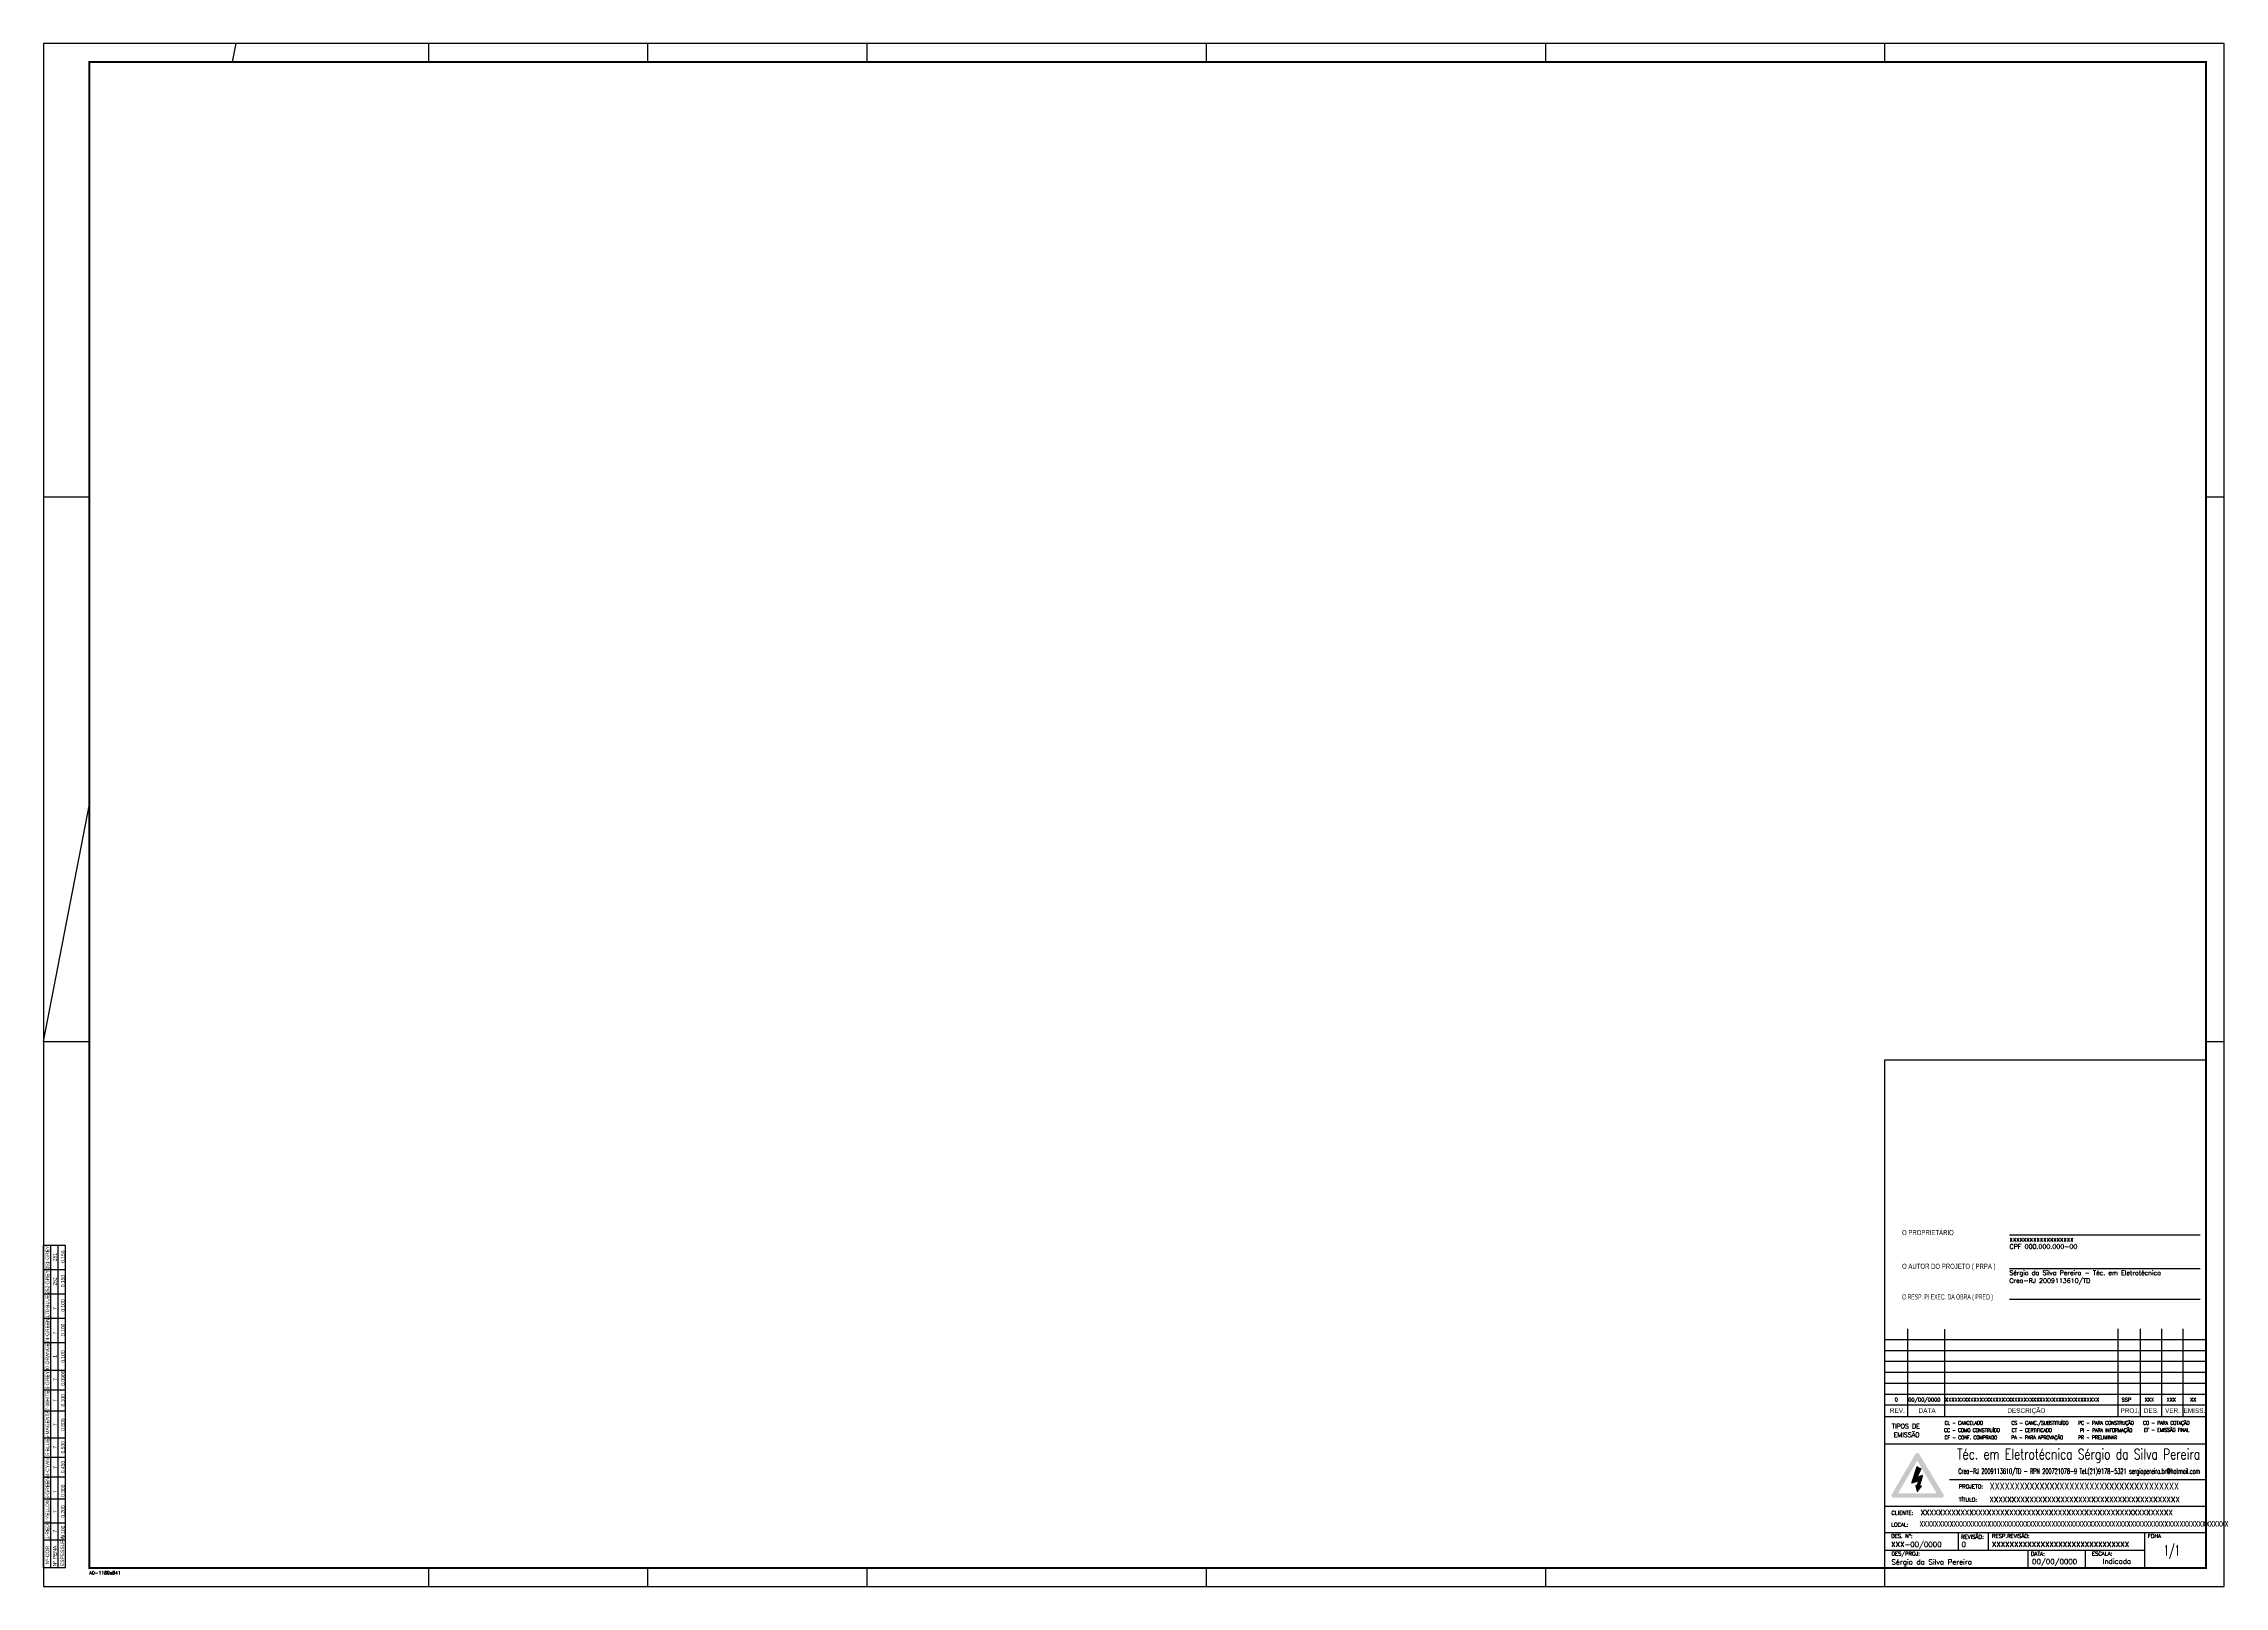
# Paper-space layout 'Folhas ABNT' of a CAD drawing. Header units: millimetres. Extents: x -50 to 3498, y 20 to 861.
# Drawn here: x -50 to 1139, y 20 to 861 of the extents above; entities that cross this region are included whole.
import ezdxf
from ezdxf.enums import TextEntityAlignment as Align

# ---------------------------------------------------------------- set-up
doc = ezdxf.new("R2010")
doc.units = ezdxf.units.MM
for name, color, linetype in [('ARQ-FOLHA', 7, 'Continuous'), ('ARQ-LINHA-01', 1, 'Continuous'), ('ARQ-LINHA-03', 3, 'Continuous'), ('ARQ-LINHA-05', 5, 'Continuous'), ('ARQ-TEXTO2', 2, 'Continuous'), ('ARQ-TEXTO3', 3, 'Continuous'), ('ARQ-TEXTO4', 4, 'Continuous'), ('Indice_Furo', 7, 'Continuous'), ('PADRÃO', 1, 'Continuous')]:
    doc.layers.add(name, color=color, linetype=linetype)
doc.layers.add('PEN01', color=1, linetype='Continuous', lineweight=30)
doc.styles.add('arial', font='arial.ttf')
doc.styles.add('ROMANS', font='romans.shx')

psp = doc.layouts.new('Folhas ABNT')

# ---------------------------------------------------------------- hatches: boundary and pattern name
at = {"layer": 'Indice_Furo'}
h = psp.add_hatch(color=256, dxfattribs=at)
h.paths.add_polyline_path([(958.9, 68.3, -0.57889), (957.9, 70.1), (970.8, 92.2, -0.570726), (972.8, 92.2), (986.1, 70.1, -0.582466), (985, 68.3)])
h.paths.add_polyline_path([(971.9, 88.3), (982.2, 71, -0.582466), (982.1, 70.7), (961.7, 70.7, -0.57889), (961.5, 71), (971.6, 88.3, -0.570726)], flags=16)
h.paths.add_polyline_path([(973.8, 83.9), (971.7, 79.5, 0.704624), (972, 79.3, -0.000561), (972, 79.3), (974.4, 80.4, -0.641226), (974.6, 80.2), (973.1, 74.7, 0.563291), (973.3, 74.5, 0.002922), (973.3, 74.5), (973.8, 74.6, -0.718558), (974, 74.4), (972, 72, -0.600946), (971.7, 72.1), (971, 74.9, -0.717189), (971.2, 75.1), (971.5, 74.8, 0.536241), (971.8, 74.9, -0.003757), (971.8, 74.9), (972.4, 77.4, 0.611133), (972.2, 77.6), (969, 76.4, -0.633949), (968.8, 76.6), (971.6, 85, -0.55899), (971.9, 85), (972.8, 84.2, 0.201114), (972.9, 84.1, -0.201114), (972.8, 84.2), (971.9, 85, 0.559507), (971.6, 85, -0.000394), (971.6, 85), (968.8, 76.6, 0.639938), (969, 76.4, -0.00426), (969, 76.4), (972.2, 77.6, -0.611133), (972.4, 77.4), (971.8, 74.9, -0.531414), (971.5, 74.8), (971.2, 75.1, 0.716672), (971, 74.9, 0.000331), (971, 74.9, 0.00001), (971, 74.9), (971.7, 72.1, 0.600946), (972, 72), (974, 74.4, 0.721448), (973.8, 74.6, -0.001903), (973.8, 74.6), (973.3, 74.5, -0.567147), (973.1, 74.7), (974.6, 80.2, 0.621728), (974.4, 80.4, 0.013941), (974.4, 80.4), (972, 79.3, -0.703785), (971.7, 79.5), (973.8, 83.9, 0.551762), (973.7, 84.1, -0.551762)], flags=0)
psp.add_hatch(color=256, dxfattribs=at).paths.add_polyline_path([(974.6, 80.2, 0.641226), (974.4, 80.4), (972, 79.3, -0.703785), (971.7, 79.5), (973.8, 83.9, 0.551762), (973.7, 84.1), (972.8, 84.1), (971.9, 85, 0.55899), (971.6, 85), (968.8, 76.6, 0.633949), (969, 76.4), (972.2, 77.6, -0.611133), (972.4, 77.4), (971.8, 74.9, -0.531414), (971.5, 74.8), (971.2, 75.1, 0.717189), (971, 74.9), (971.7, 72.1, 0.600946), (972, 72), (974, 74.4, 0.718558), (973.8, 74.6), (973.3, 74.5, -0.567147), (973.1, 74.7)])

# ---------------------------------------------------------------- linework, layer by layer
at = {"layer": 'ARQ-FOLHA', "color": 6}
for p, q in [((954.2, 30), (954.2, 307)), ((954.2, 307), (1129.2, 307))]:
    psp.add_line(p, q, dxfattribs=at)
at = {"layer": 'ARQ-FOLHA', "color": 6, "const_width": 1}
psp.add_lwpolyline([(1129.2, 851), (-24.8, 851), (-24.8, 30), (1129.2, 30), (1129.2, 851)], dxfattribs=at)
at = {"layer": 'ARQ-LINHA-01'}
for p, q in [((1139.2, 861), (-49.8, 861)), ((-49.8, 861), (-49.8, 20)), ((53.3, 851), (55.2, 861)), ((160.2, 851), (160.2, 861)), ((279.7, 851), (279.7, 861)), ((399.2, 851), (399.2, 861)), ((584.2, 851), (584.2, 861)), ((769.2, 851), (769.2, 861)), ((954.2, 851), (954.2, 861)), ((1139.2, 20), (1139.2, 861)), ((-49.8, 614), (-24.8, 614)), ((1129.2, 614), (1139.2, 614)), ((-49.8, 317), (-24.8, 446.5)), ((-49.8, 317), (-24.8, 317)), ((1129.2, 317), (1139.2, 317)), ((954.2, 154.5), (1129.2, 154.5)), ((954.2, 148.6), (1129.2, 148.6)), ((954.2, 142.7), (1129.2, 142.7)), ((954.2, 136.7), (1129.2, 136.7)), ((954.2, 130.8), (1129.2, 130.8)), ((954.2, 124.8), (1129.2, 124.8)), ((989.3, 78.2), (1129.2, 78.2)), ((160.2, 20), (160.2, 30)), ((279.7, 20), (279.7, 30)), ((399.2, 20), (399.2, 30)), ((584.2, 20), (584.2, 30)), ((769.2, 20), (769.2, 30)), ((954.2, 20), (954.2, 30))]:
    psp.add_line(p, q, dxfattribs=at)
psp.add_lwpolyline([(-49.8, 20), (1139.2, 20)], dxfattribs=at)
at = {"layer": 'ARQ-LINHA-03'}
for p, q in [((966.5, 160.4), (966.5, 112.8)), ((986.6, 160.3), (986.6, 112.7)), ((1081.2, 160.4), (1081.2, 112.8)), ((1093.4, 160.4), (1093.4, 112.8)), ((1105, 160.4), (1105, 112.8)), ((1116.6, 160.4), (1116.6, 112.8)), ((954.2, 118.9), (1129.2, 118.9)), ((954.2, 112.7), (1129.2, 112.7)), ((954.2, 49.3), (1129.2, 49.3)), ((994.3, 39.7), (994.3, 49.3)), ((1010.7, 39.7), (1010.7, 49.3)), ((1095.9, 30), (1095.9, 49.3)), ((954.2, 39.7), (1095.9, 39.7)), ((1032.2, 30), (1032.2, 39.7)), ((1063.6, 30), (1063.6, 39.7))]:
    psp.add_line(p, q, dxfattribs=at)
at = {"layer": 'ARQ-LINHA-05'}
for p, q in [((1129.2, 97.5), (954.2, 97.5)), ((954.2, 63.8), (1129.2, 63.8))]:
    psp.add_line(p, q, dxfattribs=at)
at = {"layer": 'Indice_Furo'}
for p, q in [((971.6, 85), (968.8, 76.6)), ((971.7, 79.5), (973.8, 83.9)), ((972.8, 84.2), (971.9, 85)), ((973.7, 84.1), (972.9, 84.1)), ((969, 76.4), (972.2, 77.6)), ((971, 74.9), (971.7, 72.1)), ((971.5, 74.8), (971.2, 75.1)), ((972.4, 77.4), (971.8, 74.9)), ((974.4, 80.4), (972, 79.3)), ((972, 72), (974, 74.4)), ((973.1, 74.7), (974.6, 80.2)), ((973.8, 74.6), (973.3, 74.5))]:
    psp.add_line(p, q, dxfattribs=at)
for centre, start, end in [((971.8, 84.9), 44.515, 161.3341), ((972.9, 84.3), 224.515, 270), ((973.7, 83.9), 334.4471, 90), ((969, 76.5), 161.3341, 290.8246), ((971.1, 74.9), 53.1556, 195.7462), ((971.6, 75), 233.1556, 345.1027), ((971.9, 79.4), 154.4471, 294.9962), ((971.9, 72.1), 195.7462, 319.7607), ((972.3, 77.4), 345.1027, 110.8246), ((973.2, 74.7), 164.32, 282.5584), ((973.9, 74.5), 319.7607, 102.5584), ((974.5, 80.3), 344.32, 114.9962)]:
    psp.add_arc(centre, 0.168, start, end, dxfattribs=at)
at = {"layer": 'PADRÃO', "color": 2}
for p, q in [((-49.8, 30.3), (-49.8, 205.9)), ((-37.9, 205.9), (-49.8, 205.9)), ((-37.9, 205.9), (-49.8, 205.9)), ((-45.8, 30.3), (-45.8, 205.9)), ((-41.8, 30.3), (-41.8, 205.9)), ((-37.9, 30.3), (-37.9, 205.9)), ((-37.9, 192.6), (-49.8, 192.6)), ((-37.9, 192.6), (-49.8, 192.6)), ((-37.9, 192.6), (-49.8, 192.6)), ((-37.9, 179.3), (-49.8, 179.3)), ((-37.9, 179.3), (-49.8, 179.3)), ((-37.9, 166), (-49.8, 166)), ((-37.9, 166), (-49.8, 166)), ((-37.9, 166), (-49.8, 166)), ((-37.9, 152.8), (-49.8, 152.8)), ((-37.9, 152.8), (-49.8, 152.8)), ((-37.9, 152.8), (-49.8, 152.8)), ((-49.8, 137.8), (-37.9, 137.8)), ((-49.8, 127.1), (-37.9, 127.1)), ((-49.8, 115.7), (-37.9, 115.7)), ((1068.1, 112.8), (1068.1, 112.7)), ((-49.8, 101), (-37.9, 101)), ((-49.8, 90.4), (-37.9, 90.4)), ((-49.8, 79.7), (-37.9, 79.7)), ((-49.8, 67.8), (-37.9, 67.8)), ((-49.8, 54.7), (-37.9, 54.7)), ((-49.8, 45.3), (-37.9, 45.3)), ((-49.8, 30.3), (-37.9, 30.3))]:
    psp.add_line(p, q, dxfattribs=at)
at = {"layer": 'PEN01'}
for p, q in [((1126, 211.5), (1022.1, 211.5)), ((1126, 193.1), (1022.1, 193.1)), ((1126, 176.4), (1022.1, 176.4))]:
    psp.add_line(p, q, dxfattribs=at)

# ---------------------------------------------------------------- texts
at = {"layer": 'ARQ-TEXTO2', "linetype": 'Continuous'}
for s, width, p in [('O PROPRIETÁRIO', 0.7, (963.5, 211.5)), ('O AUTOR DO PROJETO ( PRPA )', 0.7, (963.5, 193.1)), ('O RESP. P/ EXEC. DA OBRA ( PREO )', 0.6, (963.5, 176.4))]:
    psp.add_text(s, height=2.8, dxfattribs=dict(at, width=width)).set_placement(p)
at = {"layer": 'ARQ-TEXTO2', "style": 'ROMANS'}
for s, height, p in [('xxxxxxxxxxxxxxxxxxx', 2.52, (1022.1, 208.1)), ('CPF 000.000.000-00', 2.52, (1022.1, 204)), ('Sérgio da Silva Pereira - Téc. em Eletrotécnica', 2.52, (1022, 189.7)), ('Crea-RJ 2009113610/TD', 2.52, (1022, 185.4)), ('0', 2, (959.5, 120.8)), ('00/00/0000', 2, (966.9, 120.8)), ('XXXXXXXXXXXXXXXXXXXXXXXXXXXXXXXXXXXXXXXXXXXXXXXXX', 2, (987, 120.8)), ('SSP', 2, (1083.2, 120.8)), ('XXX', 2, (1095.8, 120.8)), ('XXX', 2, (1107.7, 120.8)), ('XX', 2, (1120.5, 120.8)), ('TIPOS DE', 2.5, (957.9, 106.1)), ('EMISSÃO', 2.5, (959, 101.4)), ('PROJETO:', 2.11, (994.4, 73.4)), ('XXXXXXXXXXXXXXXXXXXXXXXXXXXXXXXXXXXXXXXXXXXXXXXXXXXXXXXXX', 2.815, (973.6, 58.9)), ('TÍTULO:', 2.11, (994.4, 66.2))]:
    psp.add_text(s, height=height, dxfattribs=at).set_placement(p)
for s, height, width, p in [('CL - CANCELADO', 2, 0.8, (986.7, 108.1)), ('CS - CANC./SUBSTITUÍDO', 2, 0.8, (1023.1, 108.1)), ('PC - PARA CONSTRUÇÃO', 2, 0.8, (1059.5, 108.1)), ('CO - PARA COTAÇÃO', 2, 0.8, (1094.9, 108.1)), ('CC - COMO CONSTRUÍDO', 2, 0.8, (986.4, 104.1)), ('CF - CONF. COMPRADO', 2, 0.8, (986.7, 100.2)), ('PA - PARA APROVAÇÃO', 2, 0.8, (1023.1, 100.2)), ('CT - CERTIFICADO', 2, 0.8, (1023.3, 104.1)), ('PR - PRELIMINAR', 2, 0.8, (1059.5, 100.2)), ('PI - PARA INFORMAÇÃO', 2, 0.8, (1060.5, 104.1)), ('EF - EMISSÃO FINAL', 2, 0.8, (1095.4, 104.3)), ('XXXXXXXXXXXXXXXXXXXXXXXXXXXXXXXXXXXXXXXXXXXXXXXXXXXXXXXXXXXXXXXXXXXXXXXXXXXXXXXXXX', 2.8, 0.7, (973.1, 52.7))]:
    psp.add_text(s, height=height, dxfattribs=dict(at, width=width)).set_placement(p)
at = {"layer": 'ARQ-TEXTO2', "style": 'ROMANS', "width": 0.614488}
psp.add_text('Crea-RJ 2009113610/TD - RPN 200721078-9 Tel.(21)9178-5321 sergiopereira.br@hotmail.com', height=2.815, rotation=360, dxfattribs=at).set_placement((994.2, 81.4), (1126, 81.4), align=Align.FIT)
at = {"layer": 'ARQ-TEXTO2', "lineweight": 30, "style": 'ROMANS'}
for s, height, p in [('XXXXXXXXXXXXXXXXXXXXXXXXXXXXXXX', 2.815, (1012.5, 41.5)), ('Sérgio da Silva Pereira', 2.815, (957.7, 31.9)), ('00/00/0000', 2.81, (1034.4, 32.1)), ('Indicada', 2.81, (1072.9, 32.3))]:
    psp.add_text(s, height=height, dxfattribs=at).set_placement(p)
for tag, p in [('XXX-00/0000', (957.6, 41.5)), ('0', (995.9, 41.5))]:
    psp.add_attdef(tag, p, 'DESENHO', height=2.81, dxfattribs=at)
at = {"layer": 'ARQ-TEXTO3'}
for s, height, style, p in [('REV.', 2.5, 'arial', (956.9, 114.6)), ('DATA', 2.5, 'arial', (972.5, 114.6)), ('DESCRIÇÃO', 2.5, 'arial', (1020.9, 114.6)), ('PROJ.', 2.5, 'arial', (1082.6, 114.6)), ('DES.', 2.5, 'arial', (1095.3, 114.6)), ('VER.', 2.5, 'arial', (1106.9, 114.6)), ('EMISS.', 2.5, 'arial', (1117, 114.6)), ('CLIENTE:', 2.11, 'ROMANS', (957.7, 59)), ('XXXXXXXXXXXXXXXXXXXXXXXXXXXXXXXXXXXXXXXXXXX', 2.815, 'ROMANS', (1011.2, 66)), ('LOCAL:', 2.11, 'ROMANS', (957.5, 52.6)), ('DES. N%%d:', 2.11, 'ROMANS', (957.5, 46.4)), ('REVISÃO:', 2.11, 'ROMANS', (995.7, 46)), ('RESP.REVISÃO:', 2.111, 'ROMANS', (1012.5, 46.4)), ('FOHA', 2.11, 'ROMANS', (1097.5, 46.4)), ('DES/PROJ:', 2.11, 'ROMANS', (957.7, 36.8)), ('DATA:', 2.11, 'ROMANS', (1033.8, 36.7)), ('ESCALA:', 2.11, 'ROMANS', (1067, 36.8))]:
    psp.add_text(s, height=height, dxfattribs=dict(at, style=style)).set_placement(p)
at = {"layer": 'ARQ-TEXTO3', "style": 'ROMANS', "width": 0.9}
psp.add_text('XXXXXXXXXXXXXXXXXXXXXXXXXXXXXXXXXXXXXX', height=3.519, dxfattribs=at).set_placement((1011.3, 72.9))
at = {"layer": 'ARQ-TEXTO4', "style": 'ROMANS', "width": 0.641475}
psp.add_text('Téc. em Eletrotécnica Sérgio da Silva Pereira', height=5.787, dxfattribs=at).set_placement((993.6, 89.2), (1126, 89.2), align=Align.FIT)
at = {"layer": 'ARQ-TEXTO4', "style": 'ROMANS', "width": 0.6}
psp.add_text('1/1', height=5.5, dxfattribs=at).set_placement((1106.2, 36.9))
at = {"layer": 'PADRÃO', "color": 2, "width": 0.8}
for s, p in [('251-GREY', (-46.7, 199.2)), ('252-GREY', (-46.7, 185.9)), ('170-BLUE', (-46.7, 172.7)), ('74-GREEN', (-46.7, 159.4)), ('30-ORANGE', (-46.7, 144.9)), ('8-GREY', (-46.7, 132.4)), ('7-WHITE', (-46.7, 121.3)), ('6-MAGENTA', (-46.7, 108.2)), ('5-BLUE', (-46.7, 95.9)), ('4-CYAN', (-46.7, 85)), ('3-GREEN', (-46.7, 73.6)), ('2-YELLOW', (-46.7, 61.1)), ('1-RED', (-46.7, 49.9))]:
    psp.add_text(s, height=2, rotation=90, dxfattribs=at).set_placement(p, align=Align.CENTER)
for s, p in [('251', (-42.7, 197.3)), ('0.150', (-38.3, 196.4)), ('252', (-42.7, 184)), ('0.150', (-38.3, 183.1)), ('7', (-42.7, 170.7)), ('0.100', (-38.3, 169.8)), ('7', (-42.7, 157.4)), ('0.100', (-38.3, 156.5)), ('1', (-42.7, 144.6)), ('0,100', (-38.3, 142)), ('7', (-42.7, 132.1)), ('0.0900', (-38.3, 129.4)), ('7', (-42.7, 120.5)), ('0.100', (-38.3, 118.1)), ('7', (-42.7, 107.4)), ('0.600', (-38.3, 104.8)), ('7', (-42.7, 95.1)), ('0.530', (-38.3, 92.5)), ('7', (-42.7, 84.1)), ('0.450', (-38.3, 81.7)), ('7', (-42.7, 70.9)), ('0.300', (-38.3, 68.8)), ('7', (-42.7, 60)), ('0.200', (-38.3, 57.5)), ('7', (-42.7, 49.4)), ('0.100', (-38.3, 46.4))]:
    psp.add_text(s, height=2, rotation=90, dxfattribs=at).set_placement(p)
at = {"layer": 'PADRÃO', "color": 3}
psp.add_text('Nº-COR', height=2, rotation=90, dxfattribs=at).set_placement((-46.7, 37), align=Align.CENTER)
psp.add_text('Nº PENA', height=2, rotation=90, dxfattribs=at).set_placement((-42.7, 30.9))
at = {"layer": 'PADRÃO', "color": 3, "width": 0.8}
psp.add_text('ESPESSURA', height=2, rotation=90, dxfattribs=at).set_placement((-38.6, 31.1))
at = {"layer": 'PADRÃO', "color": 2, "style": 'ROMANS'}
psp.add_text('A0-1189x841', height=1.8, dxfattribs=at).set_placement((-24.8, 26.5))

doc.saveas('drawing.dxf')
